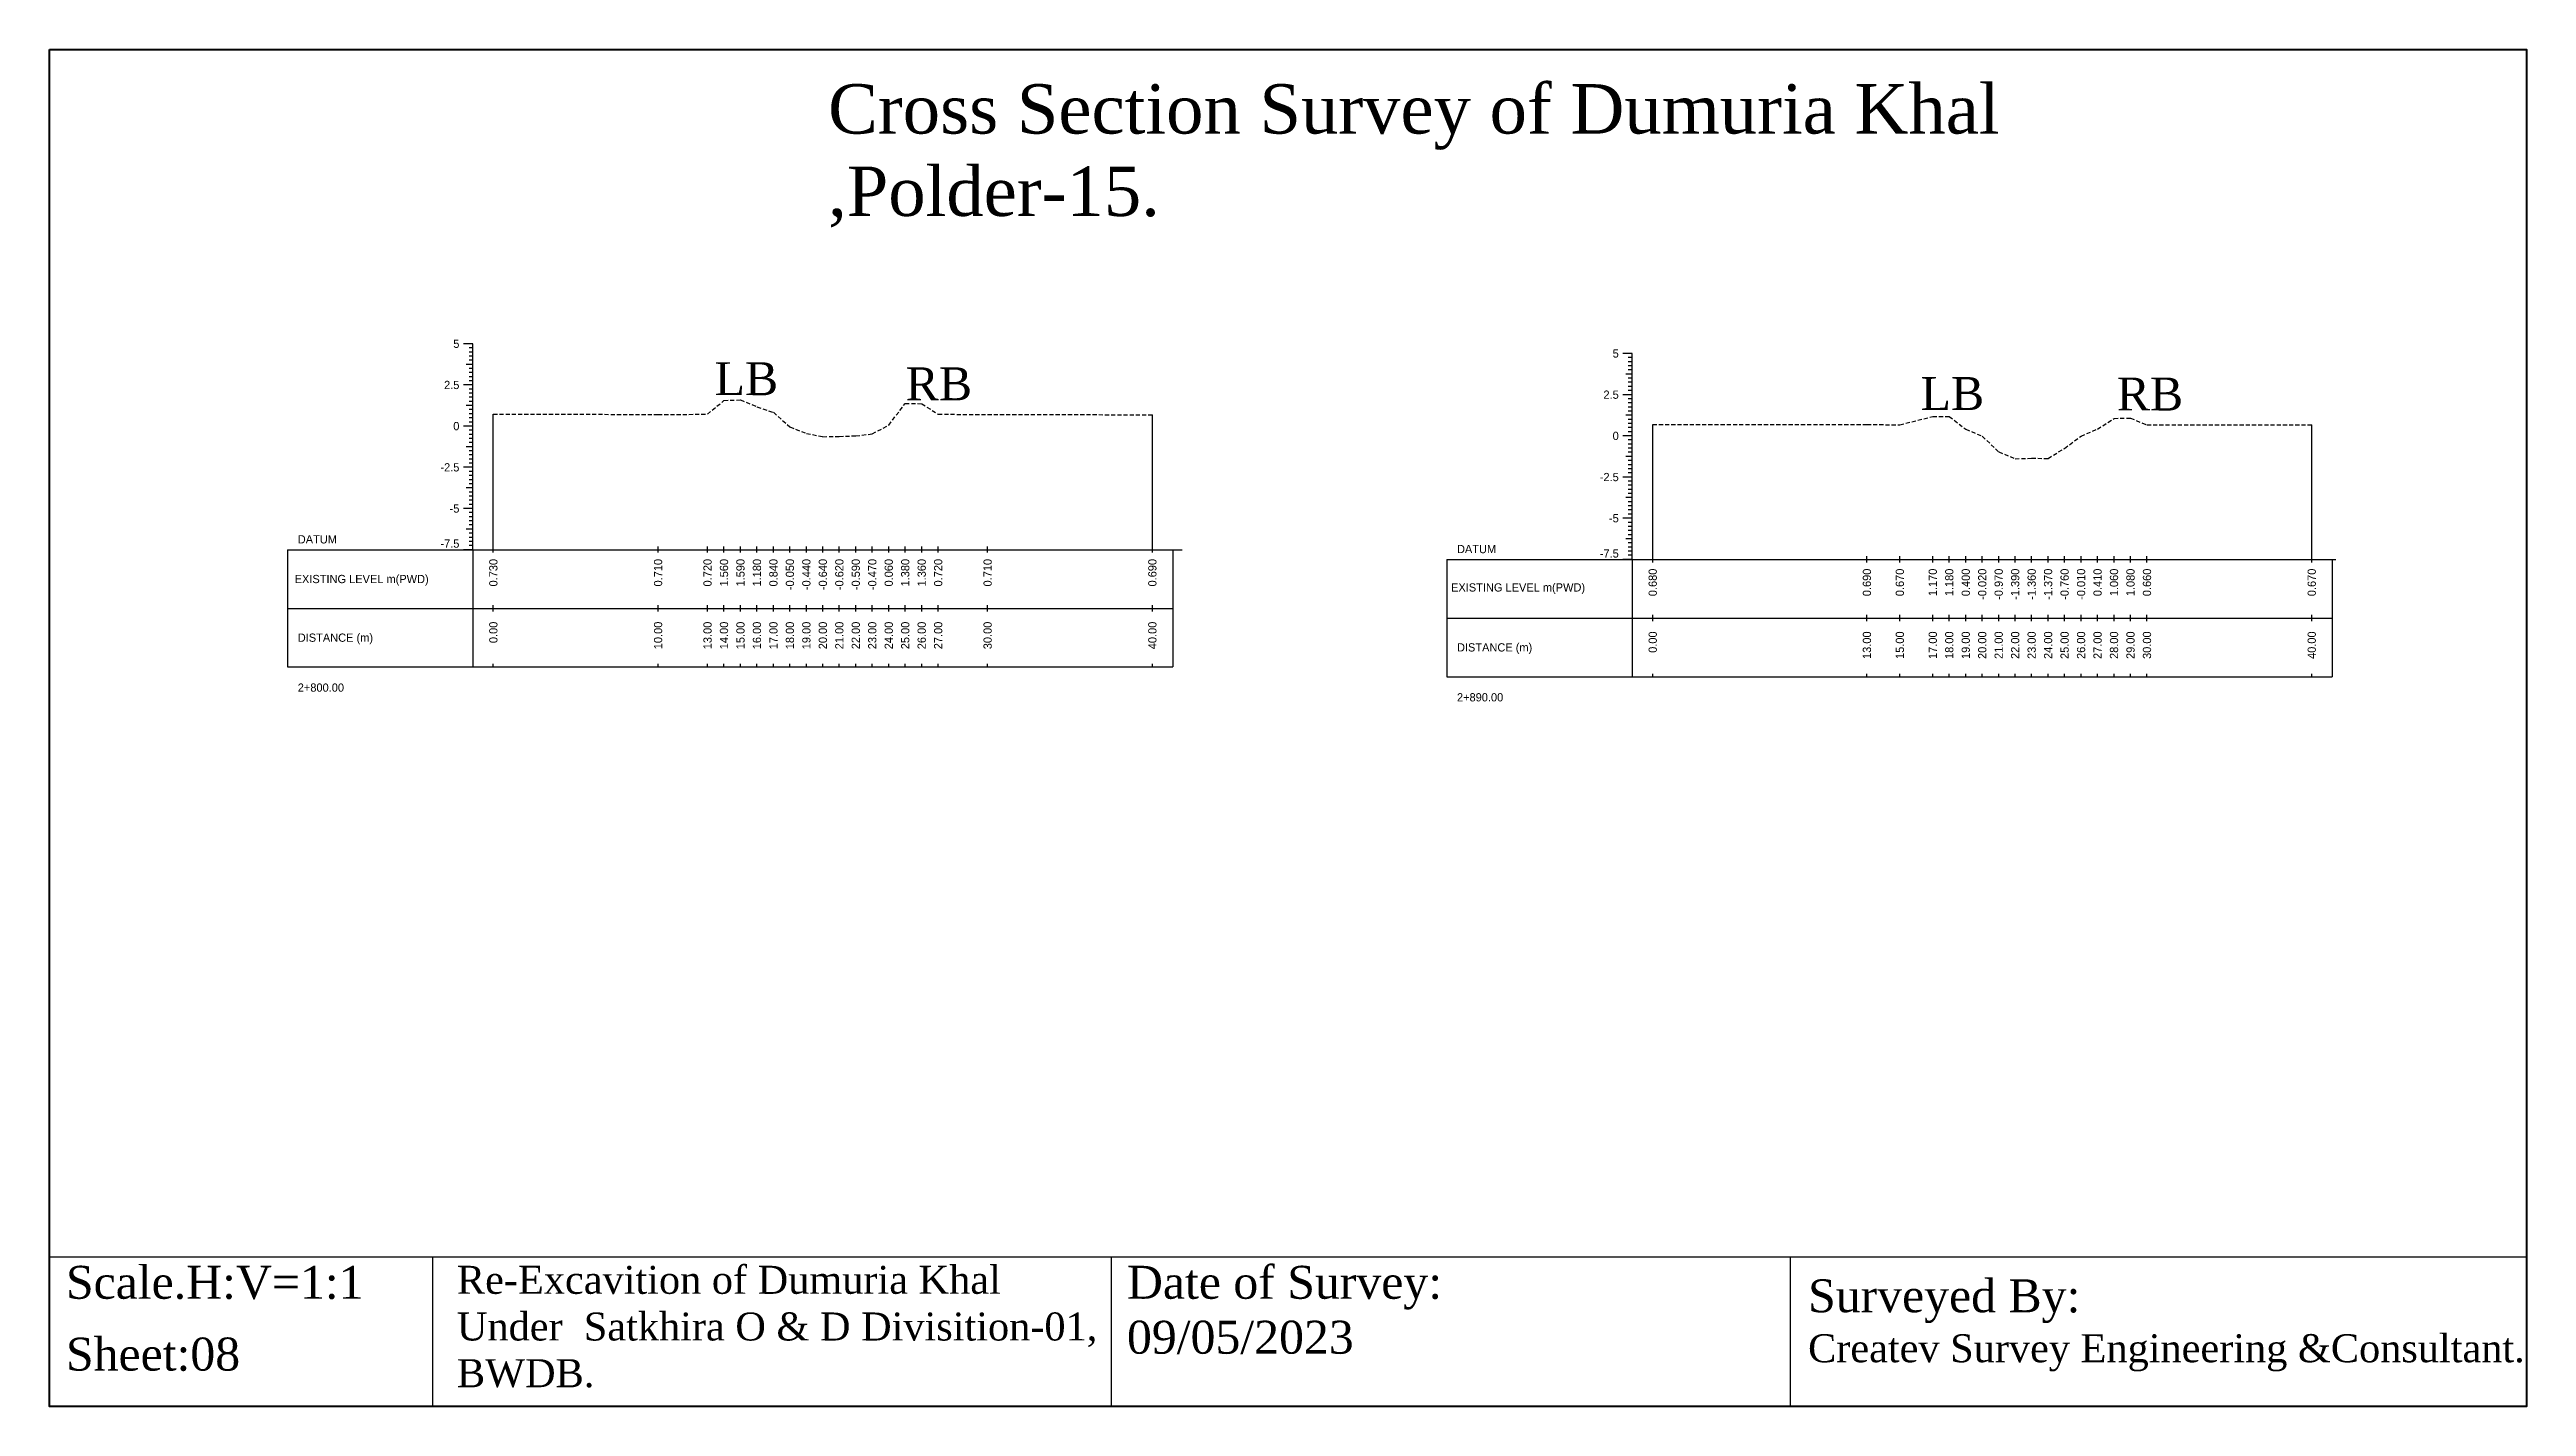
# Model space of a CAD drawing. Header units: inches. Extents: x 2917 to 4535, y -1482 to -1060.
# Drawn here: x 4383.7 to 4534, y -1452 to -1369.6 of the extents above; entities that cross this region are included whole.
import ezdxf
from ezdxf.enums import TextEntityAlignment as Align

# ---------------------------------------------------------------- set-up
doc = ezdxf.new("R2010")
doc.units = ezdxf.units.IN
doc.header["$MEASUREMENT"] = 0
doc.linetypes.add('HIDDEN', pattern=[0.375, 0.25, -0.125])
doc.layers.add('CS_Drawing', color=7, linetype='Continuous')
doc.layers.add('GL', color=3, linetype='HIDDEN')
doc.styles.add('romans', font='romans.shx')

msp = doc.modelspace()

# ---------------------------------------------------------------- texts
at = {"attachment_point": 1, "style": 'romans'}
for s, insert, char_height, width in [('{\\fTimes New Roman|b0|i0|c0|p18;Cross Section Survey of Dumuria Khal ,Polder-15.}', (4430.95, -1371.73), 3, 72.2837), ('{\\fTimes New Roman|b0|i0|c0|p18;LB}', (4424.06, -1388.61), 2, 27.1477), ('{\\fTimes New Roman|b0|i0|c0|p18;RB}', (4435.66, -1388.92), 2, 27.1477), ('{\\fTimes New Roman|b0|i0|c0|p18;LB}', (4497.26, -1389.51), 2, 27.1477), ('{\\fTimes New Roman|b0|i0|c0|p18;RB}', (4509.17, -1389.54), 2, 27.1477), ('{\\fTimes New Roman|b0|i0|c0|p18;Scale.H:V=1:1}', (4384.69, -1443.46), 2, 22.2708), ('{\\fTimes New Roman|b0|i0|c0|p18;Re-Excavition of Dumuria Khal\\PUnder  Satkhira O & D Divisition-01, BWDB.}', (4408.42, -1443.46), 1.7, 38.8405), ('{\\fTimes New Roman|b0|i0|c0|p18;Date of Survey: 09/05/2023}', (4449.09, -1443.46), 2, 22.2708), ('{\\fTimes New Roman|b0|i0|c0|p18;Surveyed By:                                     \\H0.85x;Createv Survey Engineering &Consultant.}', (4490.43, -1444.28), 2, 45.2193), ('{\\fTimes New Roman|b0|i0|c0|p18;Sheet:08}', (4384.69, -1447.82), 2, 38.8405)]:
    msp.add_mtext(s, dxfattribs=dict(at, insert=insert, char_height=char_height, width=width))
at = {"layer": 'CS_Drawing'}
for s, p in [('5', (4408.57, -1387.49)), ('5', (4478.94, -1388.08)), ('2.5', (4408.57, -1389.99)), ('2.5', (4478.94, -1390.58)), ('0', (4408.57, -1392.49)), ('0', (4478.94, -1393.08)), ('-2.5', (4408.57, -1394.99)), ('-2.5', (4478.94, -1395.58)), ('-5', (4408.57, -1397.49)), ('-5', (4478.94, -1398.08))]:
    msp.add_text(s, height=0.5, dxfattribs=at).set_placement(p, align=Align.MIDDLE_RIGHT)
for s, p in [('DATUM', (4398.76, -1399.36)), ('DATUM', (4469.12, -1399.95)), ('EXISTING LEVEL m(PWD)', (4398.57, -1401.77)), ('EXISTING LEVEL m(PWD)', (4468.76, -1402.28)), ('DISTANCE (m)', (4398.76, -1405.33)), ('DISTANCE (m)', (4469.12, -1405.92)), ('2+800.00', (4398.76, -1408.36)), ('2+890.00', (4469.12, -1408.95))]:
    msp.add_text(s, height=0.5, dxfattribs=at).set_placement(p, align=Align.MIDDLE_LEFT)
for p in [(4408.57, -1399.87), (4478.94, -1400.47)]:
    msp.add_text('-7.5', height=0.5, dxfattribs=at).set_placement(p, align=Align.RIGHT)
for s, p in [('0.730', (4410.63, -1400.55)), ('0.710', (4420.63, -1400.55)), ('0.720', (4423.63, -1400.55)), ('1.560', (4424.63, -1400.55)), ('1.590', (4425.63, -1400.55)), ('1.180', (4426.63, -1400.55)), ('0.840', (4427.63, -1400.55)), ('-0.050', (4428.63, -1400.55)), ('-0.440', (4429.63, -1400.55)), ('-0.640', (4430.63, -1400.55)), ('-0.620', (4431.63, -1400.55)), ('-0.590', (4432.63, -1400.55)), ('-0.470', (4433.63, -1400.55)), ('0.060', (4434.63, -1400.55)), ('1.380', (4435.63, -1400.55)), ('1.360', (4436.63, -1400.55)), ('0.720', (4437.63, -1400.55)), ('0.710', (4440.63, -1400.55)), ('0.690', (4450.63, -1400.55)), ('0.680', (4481, -1401.14)), ('0.690', (4494, -1401.14)), ('0.670', (4496, -1401.14)), ('1.170', (4498, -1401.14)), ('1.180', (4499, -1401.14)), ('0.400', (4500, -1401.14)), ('-0.020', (4501, -1401.14)), ('-0.970', (4502, -1401.14)), ('-1.390', (4503, -1401.14)), ('-1.360', (4504, -1401.14)), ('-1.370', (4505, -1401.14)), ('-0.760', (4506, -1401.14)), ('-0.010', (4507, -1401.14)), ('0.410', (4508, -1401.14)), ('1.060', (4509, -1401.14)), ('1.080', (4510, -1401.14)), ('0.660', (4511, -1401.14)), ('0.670', (4521, -1401.14)), ('0.00', (4410.63, -1404.36)), ('10.00', (4420.63, -1404.36)), ('13.00', (4423.63, -1404.36)), ('14.00', (4424.63, -1404.36)), ('15.00', (4425.63, -1404.36)), ('16.00', (4426.63, -1404.36)), ('17.00', (4427.63, -1404.36)), ('18.00', (4428.63, -1404.36)), ('19.00', (4429.63, -1404.36)), ('20.00', (4430.63, -1404.36)), ('21.00', (4431.63, -1404.36)), ('22.00', (4432.63, -1404.36)), ('23.00', (4433.63, -1404.36)), ('24.00', (4434.63, -1404.36)), ('25.00', (4435.63, -1404.36)), ('26.00', (4436.63, -1404.36)), ('27.00', (4437.63, -1404.36)), ('30.00', (4440.63, -1404.36)), ('40.00', (4450.63, -1404.36)), ('0.00', (4481, -1404.95)), ('13.00', (4494, -1404.95)), ('15.00', (4496, -1404.95)), ('17.00', (4498, -1404.95)), ('18.00', (4499, -1404.95)), ('19.00', (4500, -1404.95)), ('20.00', (4501, -1404.95)), ('21.00', (4502, -1404.95)), ('22.00', (4503, -1404.95)), ('23.00', (4504, -1404.95)), ('24.00', (4505, -1404.95)), ('25.00', (4506, -1404.95)), ('26.00', (4507, -1404.95)), ('27.00', (4508, -1404.95)), ('28.00', (4509, -1404.95)), ('29.00', (4510, -1404.95)), ('30.00', (4511, -1404.95)), ('40.00', (4521, -1404.95))]:
    msp.add_text(s, height=0.5, rotation=90, dxfattribs=at).set_placement(p, align=Align.MIDDLE_RIGHT)

# ---------------------------------------------------------------- linework, layer by layer
at = {"color": 4, "lineweight": 40}
msp.add_lwpolyline([(4383.69, -1369.63), (4534.03, -1369.63), (4534.03, -1452), (4383.69, -1452)], close=True, dxfattribs=at)
for points in [[(4534.03, -1369.63), (4534.03, -1452)], [(4383.69, -1442.92), (4534.03, -1442.92)], [(4383.69, -1442.92), (4383.69, -1452)], [(4406.94, -1442.92), (4406.94, -1452)], [(4448.14, -1442.92), (4448.14, -1452)], [(4489.34, -1442.92), (4489.34, -1452)]]:
    msp.add_lwpolyline(points)
at = {"layer": 'CS_Drawing'}
for p, q in [((4409.38, -1387.49), (4408.82, -1387.49)), ((4409.38, -1387.49), (4408.99, -1387.49)), ((4409.38, -1387.49), (4409.16, -1387.49)), ((4409.38, -1399.99), (4409.38, -1387.49)), ((4409.38, -1388.74), (4408.99, -1388.74)), ((4409.38, -1387.74), (4409.16, -1387.74)), ((4409.38, -1387.99), (4409.16, -1387.99)), ((4409.38, -1388.24), (4409.16, -1388.24)), ((4409.38, -1388.49), (4409.16, -1388.49)), ((4409.38, -1388.74), (4409.16, -1388.74)), ((4409.38, -1388.99), (4409.16, -1388.99)), ((4479.75, -1388.08), (4479.19, -1388.08)), ((4479.75, -1388.08), (4479.36, -1388.08)), ((4479.75, -1388.08), (4479.52, -1388.08)), ((4479.75, -1388.33), (4479.52, -1388.33)), ((4479.75, -1388.58), (4479.52, -1388.58)), ((4479.75, -1388.83), (4479.52, -1388.83)), ((4479.75, -1389.08), (4479.52, -1389.08)), ((4479.75, -1400.58), (4479.75, -1388.08)), ((4409.38, -1389.99), (4408.82, -1389.99)), ((4409.38, -1389.99), (4408.99, -1389.99)), ((4409.38, -1389.24), (4409.16, -1389.24)), ((4409.38, -1389.49), (4409.16, -1389.49)), ((4409.38, -1389.74), (4409.16, -1389.74)), ((4409.38, -1389.99), (4409.16, -1389.99)), ((4409.38, -1390.24), (4409.16, -1390.24)), ((4409.38, -1390.49), (4409.16, -1390.49)), ((4479.75, -1390.58), (4479.19, -1390.58)), ((4479.75, -1389.33), (4479.36, -1389.33)), ((4479.75, -1390.58), (4479.36, -1390.58)), ((4479.75, -1389.33), (4479.52, -1389.33)), ((4479.75, -1389.58), (4479.52, -1389.58)), ((4479.75, -1389.83), (4479.52, -1389.83)), ((4479.75, -1390.08), (4479.52, -1390.08)), ((4479.75, -1390.33), (4479.52, -1390.33)), ((4479.75, -1390.58), (4479.52, -1390.58)), ((4409.38, -1391.24), (4408.99, -1391.24)), ((4409.38, -1390.74), (4409.16, -1390.74)), ((4409.38, -1390.99), (4409.16, -1390.99)), ((4409.38, -1391.24), (4409.16, -1391.24)), ((4409.38, -1391.49), (4409.16, -1391.49)), ((4409.38, -1391.74), (4409.16, -1391.74)), ((4409.38, -1391.99), (4409.16, -1391.99)), ((4410.63, -1399.99), (4410.63, -1391.76)), ((4450.63, -1399.99), (4450.63, -1391.8)), ((4479.75, -1391.83), (4479.36, -1391.83)), ((4479.75, -1390.83), (4479.52, -1390.83)), ((4479.75, -1391.08), (4479.52, -1391.08)), ((4479.75, -1391.33), (4479.52, -1391.33)), ((4479.75, -1391.58), (4479.52, -1391.58)), ((4479.75, -1391.83), (4479.52, -1391.83)), ((4479.75, -1392.08), (4479.52, -1392.08)), ((4409.38, -1392.49), (4408.82, -1392.49)), ((4409.38, -1392.49), (4408.99, -1392.49)), ((4409.38, -1392.24), (4409.16, -1392.24)), ((4409.38, -1392.49), (4409.16, -1392.49)), ((4409.38, -1392.74), (4409.16, -1392.74)), ((4409.38, -1392.99), (4409.16, -1392.99)), ((4409.38, -1393.24), (4409.16, -1393.24)), ((4409.38, -1393.49), (4409.16, -1393.49)), ((4479.75, -1393.08), (4479.19, -1393.08)), ((4479.75, -1393.08), (4479.36, -1393.08)), ((4479.75, -1392.33), (4479.52, -1392.33)), ((4479.75, -1392.58), (4479.52, -1392.58)), ((4479.75, -1392.83), (4479.52, -1392.83)), ((4479.75, -1393.08), (4479.52, -1393.08)), ((4479.75, -1393.33), (4479.52, -1393.33)), ((4479.75, -1393.58), (4479.52, -1393.58)), ((4481, -1400.58), (4481, -1392.4)), ((4521, -1400.58), (4521, -1392.41)), ((4409.38, -1394.99), (4408.82, -1394.99)), ((4409.38, -1393.74), (4408.99, -1393.74)), ((4409.38, -1394.99), (4408.99, -1394.99)), ((4409.38, -1393.74), (4409.16, -1393.74)), ((4409.38, -1393.99), (4409.16, -1393.99)), ((4409.38, -1394.24), (4409.16, -1394.24)), ((4409.38, -1394.49), (4409.16, -1394.49)), ((4409.38, -1394.74), (4409.16, -1394.74)), ((4409.38, -1394.99), (4409.16, -1394.99)), ((4479.75, -1394.33), (4479.36, -1394.33)), ((4479.75, -1393.83), (4479.52, -1393.83)), ((4479.75, -1394.08), (4479.52, -1394.08)), ((4479.75, -1394.33), (4479.52, -1394.33)), ((4479.75, -1394.58), (4479.52, -1394.58)), ((4479.75, -1394.83), (4479.52, -1394.83)), ((4479.75, -1395.08), (4479.52, -1395.08)), ((4409.38, -1396.24), (4408.99, -1396.24)), ((4409.38, -1395.24), (4409.16, -1395.24)), ((4409.38, -1395.49), (4409.16, -1395.49)), ((4409.38, -1395.74), (4409.16, -1395.74)), ((4409.38, -1395.99), (4409.16, -1395.99)), ((4409.38, -1396.24), (4409.16, -1396.24)), ((4409.38, -1396.49), (4409.16, -1396.49)), ((4479.75, -1395.58), (4479.19, -1395.58)), ((4479.75, -1395.58), (4479.36, -1395.58)), ((4479.75, -1395.33), (4479.52, -1395.33)), ((4479.75, -1395.58), (4479.52, -1395.58)), ((4479.75, -1395.83), (4479.52, -1395.83)), ((4479.75, -1396.08), (4479.52, -1396.08)), ((4479.75, -1396.33), (4479.52, -1396.33)), ((4479.75, -1396.58), (4479.52, -1396.58)), ((4409.38, -1397.49), (4408.82, -1397.49)), ((4409.38, -1397.49), (4408.99, -1397.49)), ((4409.38, -1396.74), (4409.16, -1396.74)), ((4409.38, -1396.99), (4409.16, -1396.99)), ((4409.38, -1397.24), (4409.16, -1397.24)), ((4409.38, -1397.49), (4409.16, -1397.49)), ((4409.38, -1397.74), (4409.16, -1397.74)), ((4409.38, -1397.99), (4409.16, -1397.99)), ((4479.75, -1398.08), (4479.19, -1398.08)), ((4479.75, -1396.83), (4479.36, -1396.83)), ((4479.75, -1398.08), (4479.36, -1398.08)), ((4479.75, -1396.83), (4479.52, -1396.83)), ((4479.75, -1397.08), (4479.52, -1397.08)), ((4479.75, -1397.33), (4479.52, -1397.33)), ((4479.75, -1397.58), (4479.52, -1397.58)), ((4479.75, -1397.83), (4479.52, -1397.83)), ((4479.75, -1398.08), (4479.52, -1398.08)), ((4409.38, -1398.74), (4408.99, -1398.74)), ((4409.38, -1398.24), (4409.16, -1398.24)), ((4409.38, -1398.49), (4409.16, -1398.49)), ((4409.38, -1398.74), (4409.16, -1398.74)), ((4409.38, -1398.99), (4409.16, -1398.99)), ((4409.38, -1399.24), (4409.16, -1399.24)), ((4409.38, -1399.49), (4409.16, -1399.49)), ((4479.75, -1399.33), (4479.36, -1399.33)), ((4479.75, -1398.33), (4479.52, -1398.33)), ((4479.75, -1398.58), (4479.52, -1398.58)), ((4479.75, -1398.83), (4479.52, -1398.83)), ((4479.75, -1399.08), (4479.52, -1399.08)), ((4479.75, -1399.33), (4479.52, -1399.33)), ((4479.75, -1399.58), (4479.52, -1399.58)), ((4398.13, -1399.99), (4409.38, -1399.99)), ((4398.13, -1399.99), (4398.13, -1407.11)), ((4409.38, -1399.99), (4408.82, -1399.99)), ((4409.38, -1399.99), (4408.99, -1399.99)), ((4409.38, -1399.74), (4409.16, -1399.74)), ((4409.38, -1399.99), (4409.16, -1399.99)), ((4409.38, -1399.99), (4451.88, -1399.99)), ((4409.38, -1399.99), (4409.38, -1407.11)), ((4410.63, -1400.17), (4410.63, -1399.8)), ((4420.63, -1400.17), (4420.63, -1399.8)), ((4423.63, -1400.17), (4423.63, -1399.8)), ((4424.63, -1400.17), (4424.63, -1399.8)), ((4425.63, -1400.17), (4425.63, -1399.8)), ((4426.63, -1400.17), (4426.63, -1399.8)), ((4427.63, -1400.17), (4427.63, -1399.8)), ((4428.63, -1400.17), (4428.63, -1399.8)), ((4429.63, -1400.17), (4429.63, -1399.8)), ((4430.63, -1400.17), (4430.63, -1399.8)), ((4431.63, -1400.17), (4431.63, -1399.8)), ((4432.63, -1400.17), (4432.63, -1399.8)), ((4433.63, -1400.17), (4433.63, -1399.8)), ((4434.63, -1400.17), (4434.63, -1399.8)), ((4435.63, -1400.17), (4435.63, -1399.8)), ((4436.63, -1400.17), (4436.63, -1399.8)), ((4437.63, -1400.17), (4437.63, -1399.8)), ((4440.63, -1400.17), (4440.63, -1399.8)), ((4450.63, -1400.17), (4450.63, -1399.8)), ((4451.88, -1399.99), (4452.44, -1399.99)), ((4451.88, -1399.99), (4452.27, -1399.99)), ((4451.88, -1399.99), (4452.11, -1399.99)), ((4451.88, -1399.99), (4451.88, -1407.11)), ((4468.5, -1400.58), (4479.75, -1400.58)), ((4468.5, -1400.58), (4468.5, -1407.7)), ((4479.75, -1400.58), (4479.19, -1400.58)), ((4479.75, -1400.58), (4479.36, -1400.58)), ((4479.75, -1399.83), (4479.52, -1399.83)), ((4479.75, -1400.08), (4479.52, -1400.08)), ((4479.75, -1400.33), (4479.52, -1400.33)), ((4479.75, -1400.58), (4479.52, -1400.58)), ((4479.75, -1400.58), (4522.25, -1400.58)), ((4479.75, -1400.58), (4479.75, -1407.7)), ((4481, -1400.77), (4481, -1400.39)), ((4494, -1400.77), (4494, -1400.39)), ((4496, -1400.77), (4496, -1400.39)), ((4498, -1400.77), (4498, -1400.39)), ((4499, -1400.77), (4499, -1400.39)), ((4500, -1400.77), (4500, -1400.39)), ((4501, -1400.77), (4501, -1400.39)), ((4502, -1400.77), (4502, -1400.39)), ((4503, -1400.77), (4503, -1400.39)), ((4504, -1400.77), (4504, -1400.39)), ((4505, -1400.77), (4505, -1400.39)), ((4506, -1400.77), (4506, -1400.39)), ((4507, -1400.77), (4507, -1400.39)), ((4508, -1400.77), (4508, -1400.39)), ((4509, -1400.77), (4509, -1400.39)), ((4510, -1400.77), (4510, -1400.39)), ((4511, -1400.77), (4511, -1400.39)), ((4521, -1400.77), (4521, -1400.39)), ((4522.25, -1400.58), (4522.47, -1400.58)), ((4522.25, -1400.58), (4522.25, -1407.7)), ((4398.13, -1403.55), (4409.38, -1403.55)), ((4409.38, -1403.55), (4451.88, -1403.55)), ((4409.38, -1403.55), (4451.88, -1403.55)), ((4410.63, -1403.74), (4410.63, -1403.36)), ((4420.63, -1403.74), (4420.63, -1403.36)), ((4423.63, -1403.74), (4423.63, -1403.36)), ((4424.63, -1403.74), (4424.63, -1403.36)), ((4425.63, -1403.74), (4425.63, -1403.36)), ((4426.63, -1403.74), (4426.63, -1403.36)), ((4427.63, -1403.74), (4427.63, -1403.36)), ((4428.63, -1403.74), (4428.63, -1403.36)), ((4429.63, -1403.74), (4429.63, -1403.36)), ((4430.63, -1403.74), (4430.63, -1403.36)), ((4431.63, -1403.74), (4431.63, -1403.36)), ((4432.63, -1403.74), (4432.63, -1403.36)), ((4433.63, -1403.74), (4433.63, -1403.36)), ((4434.63, -1403.74), (4434.63, -1403.36)), ((4435.63, -1403.74), (4435.63, -1403.36)), ((4436.63, -1403.74), (4436.63, -1403.36)), ((4437.63, -1403.74), (4437.63, -1403.36)), ((4440.63, -1403.74), (4440.63, -1403.36)), ((4450.63, -1403.74), (4450.63, -1403.36)), ((4468.5, -1404.14), (4479.75, -1404.14)), ((4479.75, -1404.14), (4522.25, -1404.14)), ((4479.75, -1404.14), (4522.25, -1404.14)), ((4481, -1404.33), (4481, -1403.95)), ((4494, -1404.33), (4494, -1403.95)), ((4496, -1404.33), (4496, -1403.95)), ((4498, -1404.33), (4498, -1403.95)), ((4499, -1404.33), (4499, -1403.95)), ((4500, -1404.33), (4500, -1403.95)), ((4501, -1404.33), (4501, -1403.95)), ((4502, -1404.33), (4502, -1403.95)), ((4503, -1404.33), (4503, -1403.95)), ((4504, -1404.33), (4504, -1403.95)), ((4505, -1404.33), (4505, -1403.95)), ((4506, -1404.33), (4506, -1403.95)), ((4507, -1404.33), (4507, -1403.95)), ((4508, -1404.33), (4508, -1403.95)), ((4509, -1404.33), (4509, -1403.95)), ((4510, -1404.33), (4510, -1403.95)), ((4511, -1404.33), (4511, -1403.95)), ((4521, -1404.33), (4521, -1403.95)), ((4398.13, -1407.11), (4409.38, -1407.11)), ((4409.38, -1407.11), (4451.88, -1407.11)), ((4410.63, -1407.11), (4410.63, -1406.92)), ((4420.63, -1407.11), (4420.63, -1406.92)), ((4423.63, -1407.11), (4423.63, -1406.92)), ((4424.63, -1407.11), (4424.63, -1406.92)), ((4425.63, -1407.11), (4425.63, -1406.92)), ((4426.63, -1407.11), (4426.63, -1406.92)), ((4427.63, -1407.11), (4427.63, -1406.92)), ((4428.63, -1407.11), (4428.63, -1406.92)), ((4429.63, -1407.11), (4429.63, -1406.92)), ((4430.63, -1407.11), (4430.63, -1406.92)), ((4431.63, -1407.11), (4431.63, -1406.92)), ((4432.63, -1407.11), (4432.63, -1406.92)), ((4433.63, -1407.11), (4433.63, -1406.92)), ((4434.63, -1407.11), (4434.63, -1406.92)), ((4435.63, -1407.11), (4435.63, -1406.92)), ((4436.63, -1407.11), (4436.63, -1406.92)), ((4437.63, -1407.11), (4437.63, -1406.92)), ((4440.63, -1407.11), (4440.63, -1406.92)), ((4450.63, -1407.11), (4450.63, -1406.92)), ((4468.5, -1407.7), (4479.75, -1407.7)), ((4479.75, -1407.7), (4522.25, -1407.7)), ((4481, -1407.7), (4481, -1407.52)), ((4494, -1407.7), (4494, -1407.52)), ((4496, -1407.7), (4496, -1407.52)), ((4498, -1407.7), (4498, -1407.52)), ((4499, -1407.7), (4499, -1407.52)), ((4500, -1407.7), (4500, -1407.52)), ((4501, -1407.7), (4501, -1407.52)), ((4502, -1407.7), (4502, -1407.52)), ((4503, -1407.7), (4503, -1407.52)), ((4504, -1407.7), (4504, -1407.52)), ((4505, -1407.7), (4505, -1407.52)), ((4506, -1407.7), (4506, -1407.52)), ((4507, -1407.7), (4507, -1407.52)), ((4508, -1407.7), (4508, -1407.52)), ((4509, -1407.7), (4509, -1407.52)), ((4510, -1407.7), (4510, -1407.52)), ((4511, -1407.7), (4511, -1407.52)), ((4521, -1407.7), (4521, -1407.52))]:
    msp.add_line(p, q, dxfattribs=at)
at = {"layer": 'GL'}
for points in [[(4410.63, -1391.76), (4420.63, -1391.78), (4423.63, -1391.77), (4424.63, -1390.93), (4425.63, -1390.9), (4426.63, -1391.31), (4427.63, -1391.65), (4428.63, -1392.54), (4429.63, -1392.93), (4430.63, -1393.13), (4431.63, -1393.11), (4432.63, -1393.08), (4433.63, -1392.96), (4434.63, -1392.43), (4435.63, -1391.11), (4436.63, -1391.13), (4437.63, -1391.77), (4440.63, -1391.78), (4450.63, -1391.8)], [(4481, -1392.4), (4494, -1392.39), (4496, -1392.41), (4498, -1391.91), (4499, -1391.9), (4500, -1392.68), (4501, -1393.1), (4502, -1394.05), (4503, -1394.47), (4504, -1394.44), (4505, -1394.45), (4506, -1393.84), (4507, -1393.09), (4508, -1392.67), (4509, -1392.02), (4510, -1392), (4511, -1392.42), (4521, -1392.41), (4521, -1392.41)]]:
    msp.add_lwpolyline(points, dxfattribs=at)

msp.set_redraw_order([(e.dxf.handle, doc.entitydb.next_handle()) for e in msp.query("TEXT MTEXT ATTDEF DIMENSION ARC_DIMENSION")])  # texts and dimensions are drawn at this point

doc.saveas('drawing.dxf')
